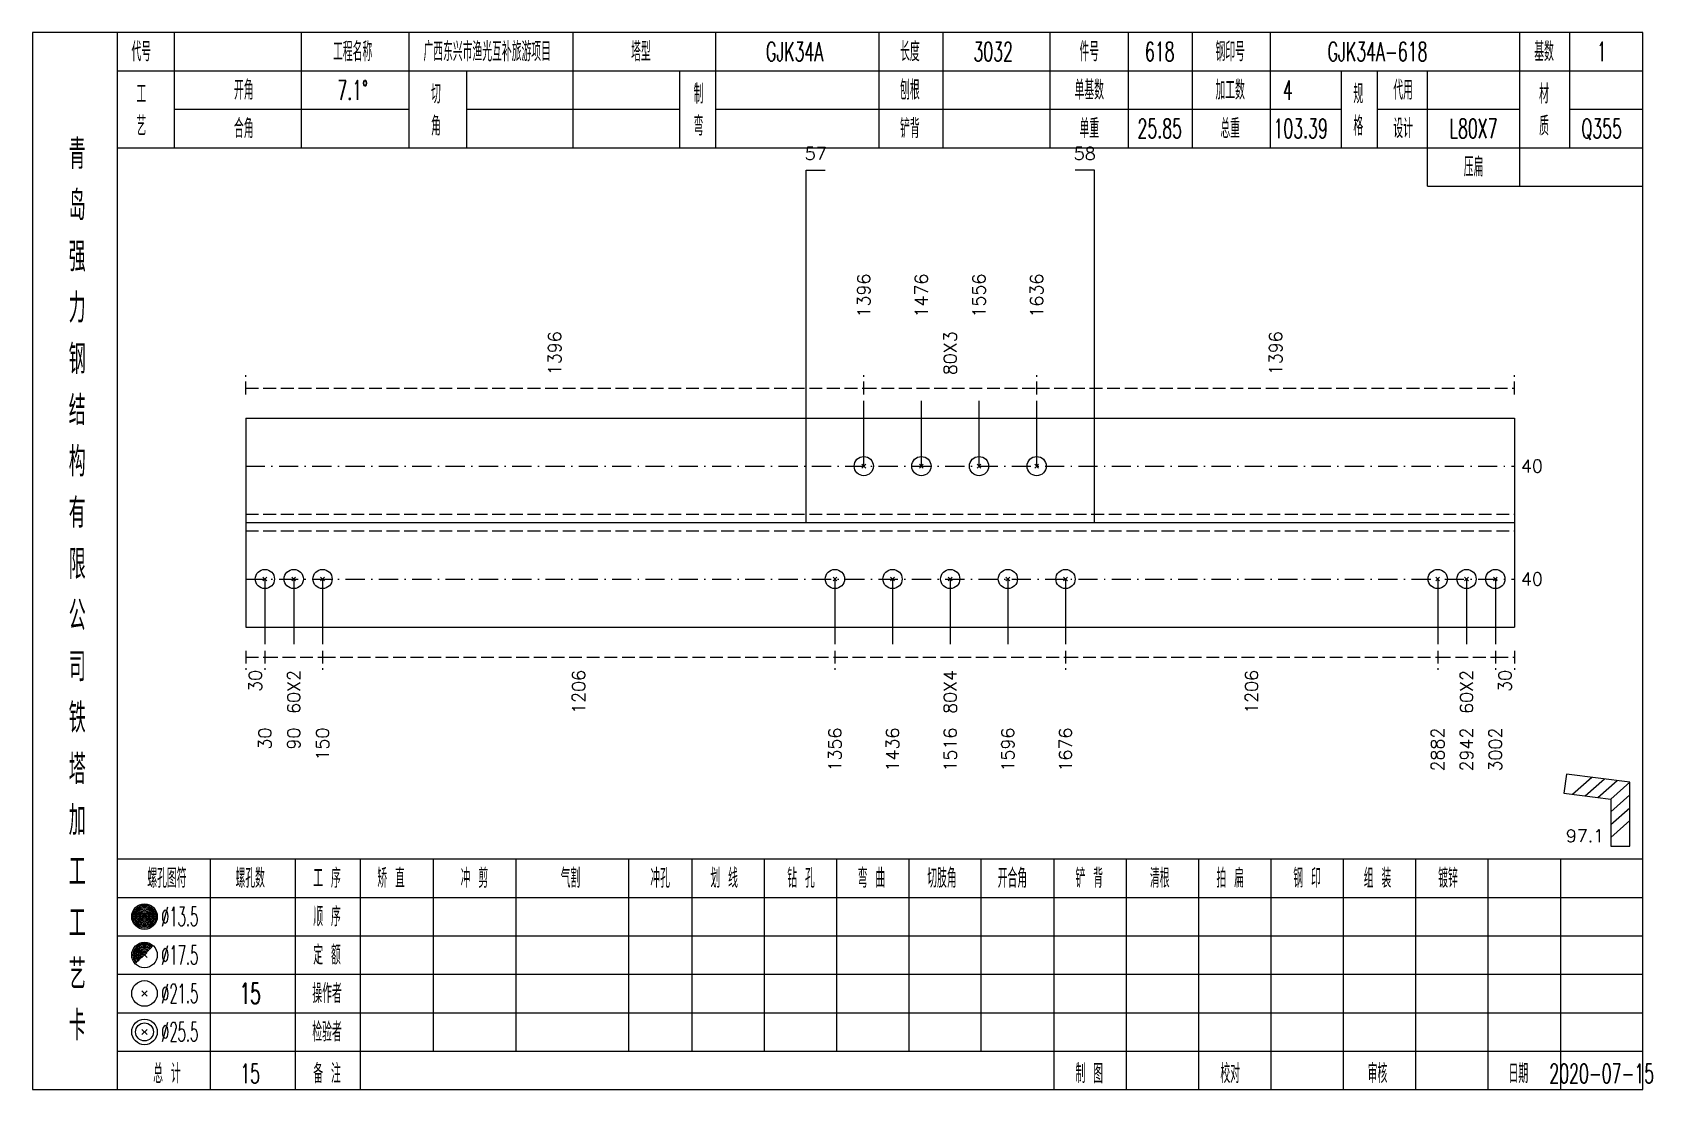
# Model space of a CAD drawing. Extents: x 0 to 2606, y -377 to 6479.
# Drawn here: x 2091.2 to 2344.1, y 3675 to 3840 of the extents above; entities that cross this region are included whole.
import ezdxf
from ezdxf.enums import TextEntityAlignment as Align

# ---------------------------------------------------------------- set-up
doc = ezdxf.new("R2010")
doc.units = 0
doc.header["$MEASUREMENT"] = 0
doc.linetypes.add('一点画线', pattern=[5.2, 3, -1, 0.2, -1])
doc.linetypes.add('虚线', pattern=[2.75, 2, -0.75])
doc.layers.get('0').update_dxf_attribs({"linetype": 'CONTINUOUS', "lineweight": 25})
for name, color, linetype, lineweight in [('1', 7, 'CONTINUOUS', 25), ('2', 7, 'CONTINUOUS', 25), ('4', 7, 'CONTINUOUS', 25)]:
    doc.layers.add(name, color=color, linetype=linetype, lineweight=lineweight)
doc.styles.get("Standard").update_dxf_attribs({"font": 'simplex.shx', "width": 0.7, "height": 3, "bigfont": 'gbhzfs.shx'})

msp = doc.modelspace()

# ---------------------------------------------------------------- texts
at = {"color": 7, "linetype": 'Continuous', "lineweight": 13}
for s, p in [('1396', (2220.99, 3795.5)), ('1476', (2229.99, 3795.5)), ('1556', (2238.99, 3795.5)), ('1636', (2247.99, 3795.5))]:
    msp.add_text(s, height=2, rotation=90, dxfattribs=at).set_placement(p, align=Align.MIDDLE_LEFT)
at = {"color": 8, "linetype": 'Continuous', "lineweight": 9}
for s, p in [('1396', (2172.74, 3786.5)), ('80X3', (2234.49, 3786.5)), ('1396', (2285.29, 3786.5))]:
    msp.add_text(s, height=2, rotation=90, dxfattribs=at).set_placement(p, align=Align.MIDDLE_LEFT)
at = {"color": 7, "linetype": 'Continuous', "lineweight": 13}
for p in [(2323.6, 3772.31), (2323.6, 3754.69)]:
    msp.add_text('40', height=2, dxfattribs=at).set_placement(p, align=Align.MIDDLE_LEFT)
at = {"color": 8, "linetype": 'Continuous', "lineweight": 9}
for s, p in [('30', (2126, 3740.5)), ('60X2', (2132, 3740.5)), ('1206', (2176.49, 3740.5)), ('80X4', (2234.49, 3740.5)), ('1206', (2281.54, 3740.5)), ('60X2', (2315.1, 3740.5)), ('30', (2321.1, 3740.5))]:
    msp.add_text(s, height=2, rotation=90, dxfattribs=at).set_placement(p, align=Align.MIDDLE_RIGHT)
at = {"layer": '1', "color": 7, "linetype": 'Continuous', "lineweight": 13}
for s, p in [('30', (2127.5, 3731.5)), ('90', (2132, 3731.5)), ('150', (2136.5, 3731.5)), ('1356', (2216.49, 3731.5)), ('1436', (2225.49, 3731.5)), ('1516', (2234.49, 3731.5)), ('1596', (2243.49, 3731.5)), ('1676', (2252.49, 3731.5)), ('2882', (2310.6, 3731.5)), ('2942', (2315.1, 3731.5)), ('3002', (2319.6, 3731.5))]:
    msp.add_text(s, height=2, rotation=90, dxfattribs=at).set_placement(p, align=Align.MIDDLE_RIGHT)
at = {"layer": '2', "color": 7, "linetype": 'Continuous', "lineweight": 13}
for s, p in [('57', (2213.49, 3819.5)), ('58', (2255.49, 3819.5))]:
    msp.add_text(s, height=2, dxfattribs=at).set_placement(p, align=Align.BOTTOM_CENTER)
msp.add_text('97.1', height=2, dxfattribs=at).set_placement((2336.6, 3713), align=Align.BOTTOM_RIGHT)
at = {"layer": '4', "color": 1, "linetype": 'Continuous', "lineweight": 13}
for s, height, width, p in [('代号', 3, 0.6, (2108.2, 3837)), ('工程名称', 3, 0.6, (2141.2, 3837)), ('广西东兴市渔光互补旅游项目', 3, 0.6, (2162.2, 3837)), ('塔型', 3, 0.6, (2186.2, 3837)), ('GJK34A', 3, 0.6, (2210.2, 3837)), ('长度', 3, 0.6, (2228.2, 3837)), ('3032', 3, 0.6, (2241.2, 3837)), ('件号', 3, 0.6, (2256.2, 3837)), ('618', 3, 0.6, (2267.2, 3837)), ('钢印号', 3, 0.6, (2278.2, 3837)), ('GJK34A-618', 3, 0.6, (2301.2, 3837)), ('基数', 3, 0.6, (2327.2, 3837)), ('1', 3, 0.6, (2336.2, 3837)), ('开角', 3, 0.6, (2124.2, 3831)), ('7.1%%d', 3, 0.6, (2141.2, 3831)), ('制', 3, 0.6, (2195.2, 3830.4)), ('刨根', 3, 0.6, (2228.2, 3831)), ('单基数', 3, 0.6, (2256.2, 3831)), ('加工数', 3, 0.6, (2278.2, 3831)), ('4', 3, 0.6, (2287.2, 3831)), ('规', 3, 0.6, (2298.2, 3830.4)), ('代用', 3, 0.6, (2305.2, 3831)), ('材', 3, 0.6, (2327.2, 3830.4)), ('工', 3, 0.6, (2108.2, 3830.4)), ('切', 3, 0.6, (2154.2, 3830.4)), ('艺', 3, 0.6, (2108.2, 3825.4)), ('角', 3, 0.6, (2154.2, 3825.4)), ('弯', 3, 0.6, (2195.2, 3825.4)), ('格', 3, 0.6, (2298.2, 3825.4)), ('质', 3, 0.6, (2327.2, 3825.4)), ('合角', 3, 0.6, (2124.2, 3825)), ('铲背', 3, 0.6, (2228.2, 3825)), ('单重', 3, 0.6, (2256.2, 3825)), ('25.85', 3, 0.6, (2267.2, 3825)), ('总重', 3, 0.6, (2278.2, 3825)), ('103.39', 3, 0.6, (2289.2, 3825)), ('设计', 3, 0.6, (2305.2, 3825)), ('L80X7', 3, 0.6, (2316.2, 3825)), ('Q355', 3, 0.6, (2336.2, 3825)), ('青', 4.6, 0.8, (2098.2, 3821)), ('压扁', 3, 0.6, (2316.2, 3819)), ('岛', 4.6, 0.8, (2098.2, 3813)), ('强', 4.6, 0.8, (2098.2, 3805)), ('力', 4.6, 0.8, (2098.2, 3797)), ('钢', 4.6, 0.8, (2098.2, 3789)), ('结', 4.6, 0.8, (2098.2, 3781)), ('构', 4.6, 0.8, (2098.2, 3773)), ('有', 4.6, 0.8, (2098.2, 3765)), ('限', 4.6, 0.8, (2098.2, 3757)), ('公', 4.6, 0.8, (2098.2, 3749)), ('司', 4.6, 0.8, (2098.2, 3741)), ('铁', 4.6, 0.8, (2098.2, 3733)), ('塔', 4.6, 0.8, (2098.2, 3725)), ('加', 4.6, 0.8, (2098.2, 3717)), ('工', 4.6, 0.8, (2098.2, 3709)), ('螺孔图符', 3, 0.6, (2112.2, 3708)), ('螺孔数', 3, 0.6, (2125.2, 3708)), ('工 序', 3, 0.6, (2137.2, 3708)), ('矫 直', 3, 0.6, (2147.2, 3708)), ('冲 剪', 3, 0.6, (2160.2, 3708)), ('气割', 3, 0.6, (2175.2, 3708)), ('冲孔', 3, 0.6, (2189.2, 3708)), ('划 线', 3, 0.6, (2199.2, 3708)), ('钻 孔', 3, 0.6, (2211.2, 3708)), ('弯 曲', 3, 0.6, (2222.2, 3708)), ('切肢角', 3, 0.6, (2233.2, 3708)), ('开合角', 3, 0.6, (2244.2, 3708)), ('铲 背', 3, 0.6, (2256.2, 3708)), ('清根', 3, 0.6, (2267.2, 3708)), ('拍 扁', 3, 0.6, (2278.2, 3708)), ('钢 印', 3, 0.6, (2290.2, 3708)), ('组 装', 3, 0.6, (2301.2, 3708)), ('镀锌', 3, 0.6, (2312.2, 3708)), ('工', 4.6, 0.8, (2098.2, 3701)), ('%%C13.5', 3, 0.5, (2114.2, 3702)), ('顺 序', 3, 0.6, (2137.2, 3702)), ('艺', 4.6, 0.8, (2098.2, 3693)), ('%%C17.5', 3, 0.5, (2114.2, 3696)), ('定 额', 3, 0.6, (2137.2, 3696)), ('%%C21.5', 3, 0.5, (2114.2, 3690)), ('15', 3.2, 0.6, (2125.2, 3690)), ('操作者', 3, 0.6, (2137.2, 3690)), ('卡', 4.6, 0.8, (2098.2, 3685)), ('%%C25.5', 3, 0.5, (2114.2, 3684)), ('检验者', 3, 0.6, (2137.2, 3684)), ('总 计', 3, 0.6, (2112.2, 3677.5)), ('15', 3, 0.6, (2125.2, 3677.5)), ('备 注', 3, 0.6, (2137.2, 3677.5)), ('制 图', 3, 0.6, (2256.2, 3677.5)), ('校对', 3, 0.6, (2278.2, 3677.5)), ('审核', 3, 0.6, (2301.2, 3677.5)), ('日期', 3, 0.6, (2323.2, 3677.5)), ('2020-07-15', 3, 0.6, (2336.2, 3677.5))]:
    msp.add_text(s, height=height, dxfattribs=dict(at, width=width)).set_placement(p, align=Align.MIDDLE_CENTER)

# ---------------------------------------------------------------- linework, layer by layer
at = {"color": 8, "linetype": '虚线', "lineweight": 9}
for p, q in [((2124.5, 3783.5), (2124.5, 3786.5)), ((2124.5, 3784.5), (2220.99, 3784.5)), ((2220.99, 3783.5), (2220.99, 3786.5)), ((2220.99, 3783.5), (2220.99, 3786.5)), ((2220.99, 3784.5), (2247.99, 3784.5)), ((2247.99, 3783.5), (2247.99, 3786.5)), ((2247.99, 3783.5), (2247.99, 3786.5)), ((2247.99, 3784.5), (2322.6, 3784.5)), ((2322.6, 3783.5), (2322.6, 3786.5)), ((2124.5, 3743.5), (2124.5, 3740.5)), ((2124.5, 3742.5), (2127.5, 3742.5)), ((2127.5, 3743.5), (2127.5, 3740.5)), ((2127.5, 3743.5), (2127.5, 3740.5)), ((2127.5, 3742.5), (2136.5, 3742.5)), ((2136.5, 3743.5), (2136.5, 3740.5)), ((2136.5, 3743.5), (2136.5, 3740.5)), ((2136.5, 3742.5), (2216.49, 3742.5)), ((2216.49, 3743.5), (2216.49, 3740.5)), ((2216.49, 3743.5), (2216.49, 3740.5)), ((2216.49, 3742.5), (2252.49, 3742.5)), ((2252.49, 3743.5), (2252.49, 3740.5)), ((2252.49, 3743.5), (2252.49, 3740.5)), ((2252.49, 3742.5), (2310.6, 3742.5)), ((2310.6, 3743.5), (2310.6, 3740.5)), ((2310.6, 3743.5), (2310.6, 3740.5)), ((2310.6, 3742.5), (2319.6, 3742.5)), ((2319.6, 3743.5), (2319.6, 3740.5)), ((2319.6, 3743.5), (2319.6, 3740.5)), ((2319.6, 3742.5), (2322.6, 3742.5)), ((2322.6, 3743.5), (2322.6, 3740.5))]:
    msp.add_line(p, q, dxfattribs=at)
at = {"color": 7, "linetype": 'Continuous', "lineweight": 13}
for p, q in [((2220.99, 3772.31), (2220.99, 3782.5)), ((2229.99, 3772.31), (2229.99, 3782.5)), ((2238.99, 3772.31), (2238.99, 3782.5)), ((2247.99, 3772.31), (2247.99, 3782.5)), ((2220.69, 3772.01), (2221.29, 3772.61)), ((2221.29, 3772.01), (2220.69, 3772.61)), ((2229.69, 3772.01), (2230.29, 3772.61)), ((2230.29, 3772.01), (2229.69, 3772.61)), ((2238.69, 3772.01), (2239.29, 3772.61)), ((2239.29, 3772.01), (2238.69, 3772.61)), ((2247.69, 3772.01), (2248.29, 3772.61)), ((2248.29, 3772.01), (2247.69, 3772.61)), ((2127.5, 3754.69), (2127.5, 3744.5)), ((2132, 3754.69), (2132, 3744.5)), ((2136.5, 3754.69), (2136.5, 3744.5)), ((2216.49, 3754.69), (2216.49, 3744.5)), ((2225.49, 3754.69), (2225.49, 3744.5)), ((2234.49, 3754.69), (2234.49, 3744.5)), ((2243.49, 3754.69), (2243.49, 3744.5)), ((2252.49, 3754.69), (2252.49, 3744.5)), ((2310.6, 3754.69), (2310.6, 3744.5)), ((2315.1, 3754.69), (2315.1, 3744.5)), ((2319.6, 3754.69), (2319.6, 3744.5))]:
    msp.add_line(p, q, dxfattribs=at)
at = {"color": 7, "linetype": 'Continuous', "lineweight": 18}
for p, q in [((2124.5, 3779.81), (2124.5, 3747.19)), ((2124.5, 3779.81), (2322.6, 3779.81)), ((2322.6, 3779.81), (2322.6, 3747.19)), ((2124.5, 3763.5), (2322.6, 3763.5))]:
    msp.add_line(p, q, dxfattribs=at)
at = {"color": 3, "linetype": '一点画线', "lineweight": 13}
for p, q in [((2124.5, 3772.31), (2322.6, 3772.31)), ((2124.5, 3754.69), (2322.6, 3754.69))]:
    msp.add_line(p, q, dxfattribs=at)
at = {"color": 1, "linetype": '虚线', "lineweight": 18}
for p, q in [((2124.5, 3764.81), (2322.6, 3764.81)), ((2124.5, 3762.19), (2322.6, 3762.19))]:
    msp.add_line(p, q, dxfattribs=at)
at = {"color": 7, "linetype": 'Continuous', "lineweight": 13}
for centre in [(2220.99, 3772.31), (2229.99, 3772.31), (2238.99, 3772.31), (2247.99, 3772.31)]:
    msp.add_circle(centre, 1.5, dxfattribs=at)
at = {"layer": '1', "color": 7, "linetype": 'Continuous', "lineweight": 13}
for p, q in [((2127.2, 3754.39), (2127.8, 3754.99)), ((2127.8, 3754.39), (2127.2, 3754.99)), ((2131.7, 3754.39), (2132.3, 3754.99)), ((2132.3, 3754.39), (2131.7, 3754.99)), ((2136.2, 3754.39), (2136.8, 3754.99)), ((2136.8, 3754.39), (2136.2, 3754.99)), ((2216.19, 3754.39), (2216.79, 3754.99)), ((2216.79, 3754.39), (2216.19, 3754.99)), ((2225.19, 3754.39), (2225.79, 3754.99)), ((2225.79, 3754.39), (2225.19, 3754.99)), ((2234.19, 3754.39), (2234.79, 3754.99)), ((2234.79, 3754.39), (2234.19, 3754.99)), ((2243.19, 3754.39), (2243.79, 3754.99)), ((2243.79, 3754.39), (2243.19, 3754.99)), ((2252.19, 3754.39), (2252.79, 3754.99)), ((2252.79, 3754.39), (2252.19, 3754.99)), ((2310.3, 3754.39), (2310.9, 3754.99)), ((2310.9, 3754.39), (2310.3, 3754.99)), ((2314.8, 3754.39), (2315.4, 3754.99)), ((2315.4, 3754.39), (2314.8, 3754.99)), ((2319.3, 3754.39), (2319.9, 3754.99)), ((2319.9, 3754.39), (2319.3, 3754.99))]:
    msp.add_line(p, q, dxfattribs=at)
at = {"layer": '1', "color": 7, "linetype": 'Continuous', "lineweight": 18}
msp.add_line((2124.5, 3747.19), (2322.6, 3747.19), dxfattribs=at)
at = {"layer": '1', "color": 7, "linetype": 'Continuous', "lineweight": 13}
for centre in [(2127.5, 3754.69), (2132, 3754.69), (2136.5, 3754.69), (2216.49, 3754.69), (2225.49, 3754.69), (2234.49, 3754.69), (2243.49, 3754.69), (2252.49, 3754.69), (2310.6, 3754.69), (2315.1, 3754.69), (2319.6, 3754.69)]:
    msp.add_circle(centre, 1.5, dxfattribs=at)
at = {"layer": '2', "color": 7, "linetype": 'Continuous', "lineweight": 13}
for p, q in [((2211.99, 3763.5), (2211.99, 3818.5)), ((2211.99, 3818.5), (2214.99, 3818.5)), ((2256.99, 3818.5), (2253.99, 3818.5)), ((2256.99, 3763.5), (2256.99, 3818.5)), ((2330.68, 3724.24), (2330.31, 3721.26)), ((2340.6, 3723), (2330.68, 3724.24)), ((2331.65, 3721.09), (2334.65, 3723.74)), ((2333.63, 3720.84), (2336.63, 3723.49)), ((2330.31, 3721.26), (2337.6, 3720.35)), ((2335.62, 3720.6), (2338.62, 3723.25)), ((2337.6, 3720.35), (2340.6, 3723)), ((2337.6, 3718.35), (2340.6, 3721)), ((2340.6, 3713), (2340.6, 3723)), ((2337.6, 3720.35), (2337.6, 3713)), ((2337.6, 3716.35), (2340.6, 3719)), ((2337.6, 3714.35), (2340.6, 3717)), ((2337.6, 3713), (2340.6, 3713))]:
    msp.add_line(p, q, dxfattribs=at)
at = {"layer": '4', "color": 1, "linetype": 'Continuous', "lineweight": 18}
for p, q in [((2104.5, 3675), (2104.5, 3840)), ((2113.4, 3822), (2113.4, 3840)), ((2133.2, 3822), (2133.2, 3840)), ((2150, 3822), (2150, 3840)), ((2175.6, 3822), (2175.6, 3840)), ((2197.9, 3822), (2197.9, 3840)), ((2223.4, 3822), (2223.4, 3840)), ((2233.4, 3822), (2233.4, 3840)), ((2250.1, 3822), (2250.1, 3840)), ((2262.3, 3822), (2262.3, 3840)), ((2272.3, 3822), (2272.3, 3840)), ((2284.5, 3822), (2284.5, 3840)), ((2323.4, 3816), (2323.4, 3840)), ((2331.2, 3822), (2331.2, 3840)), ((2104.5, 3834), (2342.6, 3834)), ((2159, 3822), (2159, 3834)), ((2192.3, 3822), (2192.3, 3834)), ((2295.6, 3822), (2295.6, 3834)), ((2301.2, 3822), (2301.2, 3834)), ((2309, 3816), (2309, 3834)), ((2113.4, 3828), (2150, 3828)), ((2159, 3828), (2192.3, 3828)), ((2197.9, 3828), (2295.6, 3828)), ((2301.2, 3828), (2323.4, 3828)), ((2331.2, 3828), (2342.6, 3828)), ((2104.5, 3822), (2342.6, 3822)), ((2309, 3816), (2342.6, 3816)), ((2104.5, 3711), (2342.6, 3711)), ((2119, 3675), (2119, 3711)), ((2132.3, 3675), (2132.3, 3711)), ((2142.4, 3675), (2142.4, 3711)), ((2153.8, 3681), (2153.8, 3711)), ((2166.7, 3681), (2166.7, 3711)), ((2184.3, 3681), (2184.3, 3711)), ((2194.2, 3681), (2194.2, 3711)), ((2205.5, 3681), (2205.5, 3711)), ((2216.8, 3681), (2216.8, 3711)), ((2228.1, 3681), (2228.1, 3711)), ((2239.3, 3681), (2239.3, 3711)), ((2250.7, 3681), (2250.7, 3711)), ((2262, 3681), (2262, 3711)), ((2273.3, 3681), (2273.3, 3711)), ((2284.6, 3681), (2284.6, 3711)), ((2295.9, 3681), (2295.9, 3711)), ((2307.2, 3681), (2307.2, 3711)), ((2318.5, 3681), (2318.5, 3711)), ((2329.8, 3681), (2329.8, 3711)), ((2104.5, 3705), (2342.6, 3705)), ((2104.5, 3699), (2342.6, 3699)), ((2104.5, 3693), (2342.6, 3693)), ((2104.5, 3687), (2342.6, 3687)), ((2104.5, 3681), (2342.6, 3681)), ((2250.7, 3675), (2250.7, 3681)), ((2262, 3675), (2262, 3681)), ((2273.3, 3675), (2273.3, 3681)), ((2284.6, 3675), (2284.6, 3681)), ((2295.9, 3675), (2295.9, 3681)), ((2307.2, 3675), (2307.2, 3681)), ((2318.5, 3675), (2318.5, 3681)), ((2329.8, 3675), (2329.8, 3681))]:
    msp.add_line(p, q, dxfattribs=at)
at = {"layer": '4', "color": 7, "linetype": 'Continuous', "lineweight": 13}
for p, q in [((2108.5, 3701.8), (2108.9, 3702.2)), ((2108.9, 3701.8), (2108.5, 3702.2)), ((2108.3, 3689.6), (2109.1, 3690.4)), ((2109.1, 3689.6), (2108.3, 3690.4)), ((2108.3, 3683.6), (2109.1, 3684.4)), ((2109.1, 3683.6), (2108.3, 3684.4))]:
    msp.add_line(p, q, dxfattribs=at)
at = {"layer": '4', "color": 7, "linetype": 'Continuous', "lineweight": 0}
for p, q in [((2108.3, 3695.6), (2109.1, 3696.4)), ((2108.3, 3696.4), (2109.1, 3695.6))]:
    msp.add_line(p, q, dxfattribs=at)
at = {"layer": '4', "color": 1, "linetype": 'Continuous', "lineweight": 18}
msp.add_lwpolyline([(2091.2, 3840), (2091.2, 3675), (2342.6, 3675), (2342.6, 3840)], close=True, dxfattribs=at)
at = {"layer": '4', "color": 7, "linetype": 'Continuous', "lineweight": 13}
for centre, radius in [((2108.7, 3702), 2), ((2108.7, 3702), 1.8), ((2108.7, 3702), 1.6), ((2108.7, 3702), 1.4), ((2108.7, 3702), 1.2), ((2108.7, 3702), 1), ((2108.7, 3702), 0.8), ((2108.7, 3702), 0.6), ((2108.7, 3702), 0.4), ((2108.7, 3702), 0.2), ((2108.7, 3696), 2), ((2108.7, 3690), 2), ((2108.7, 3684), 2), ((2108.7, 3684), 1.4)]:
    msp.add_circle(centre, radius, dxfattribs=at)
for radius in [1.8, 1.6, 1.4, 1.2, 1, 0.8, 0.6, 0.4, 0.2]:
    msp.add_arc((2108.7, 3696), radius, 45, 225, dxfattribs=at)

msp.set_redraw_order([(e.dxf.handle, doc.entitydb.next_handle()) for e in msp.query("TEXT MTEXT ATTDEF DIMENSION ARC_DIMENSION")])  # texts and dimensions are drawn at this point

doc.saveas('drawing.dxf')
